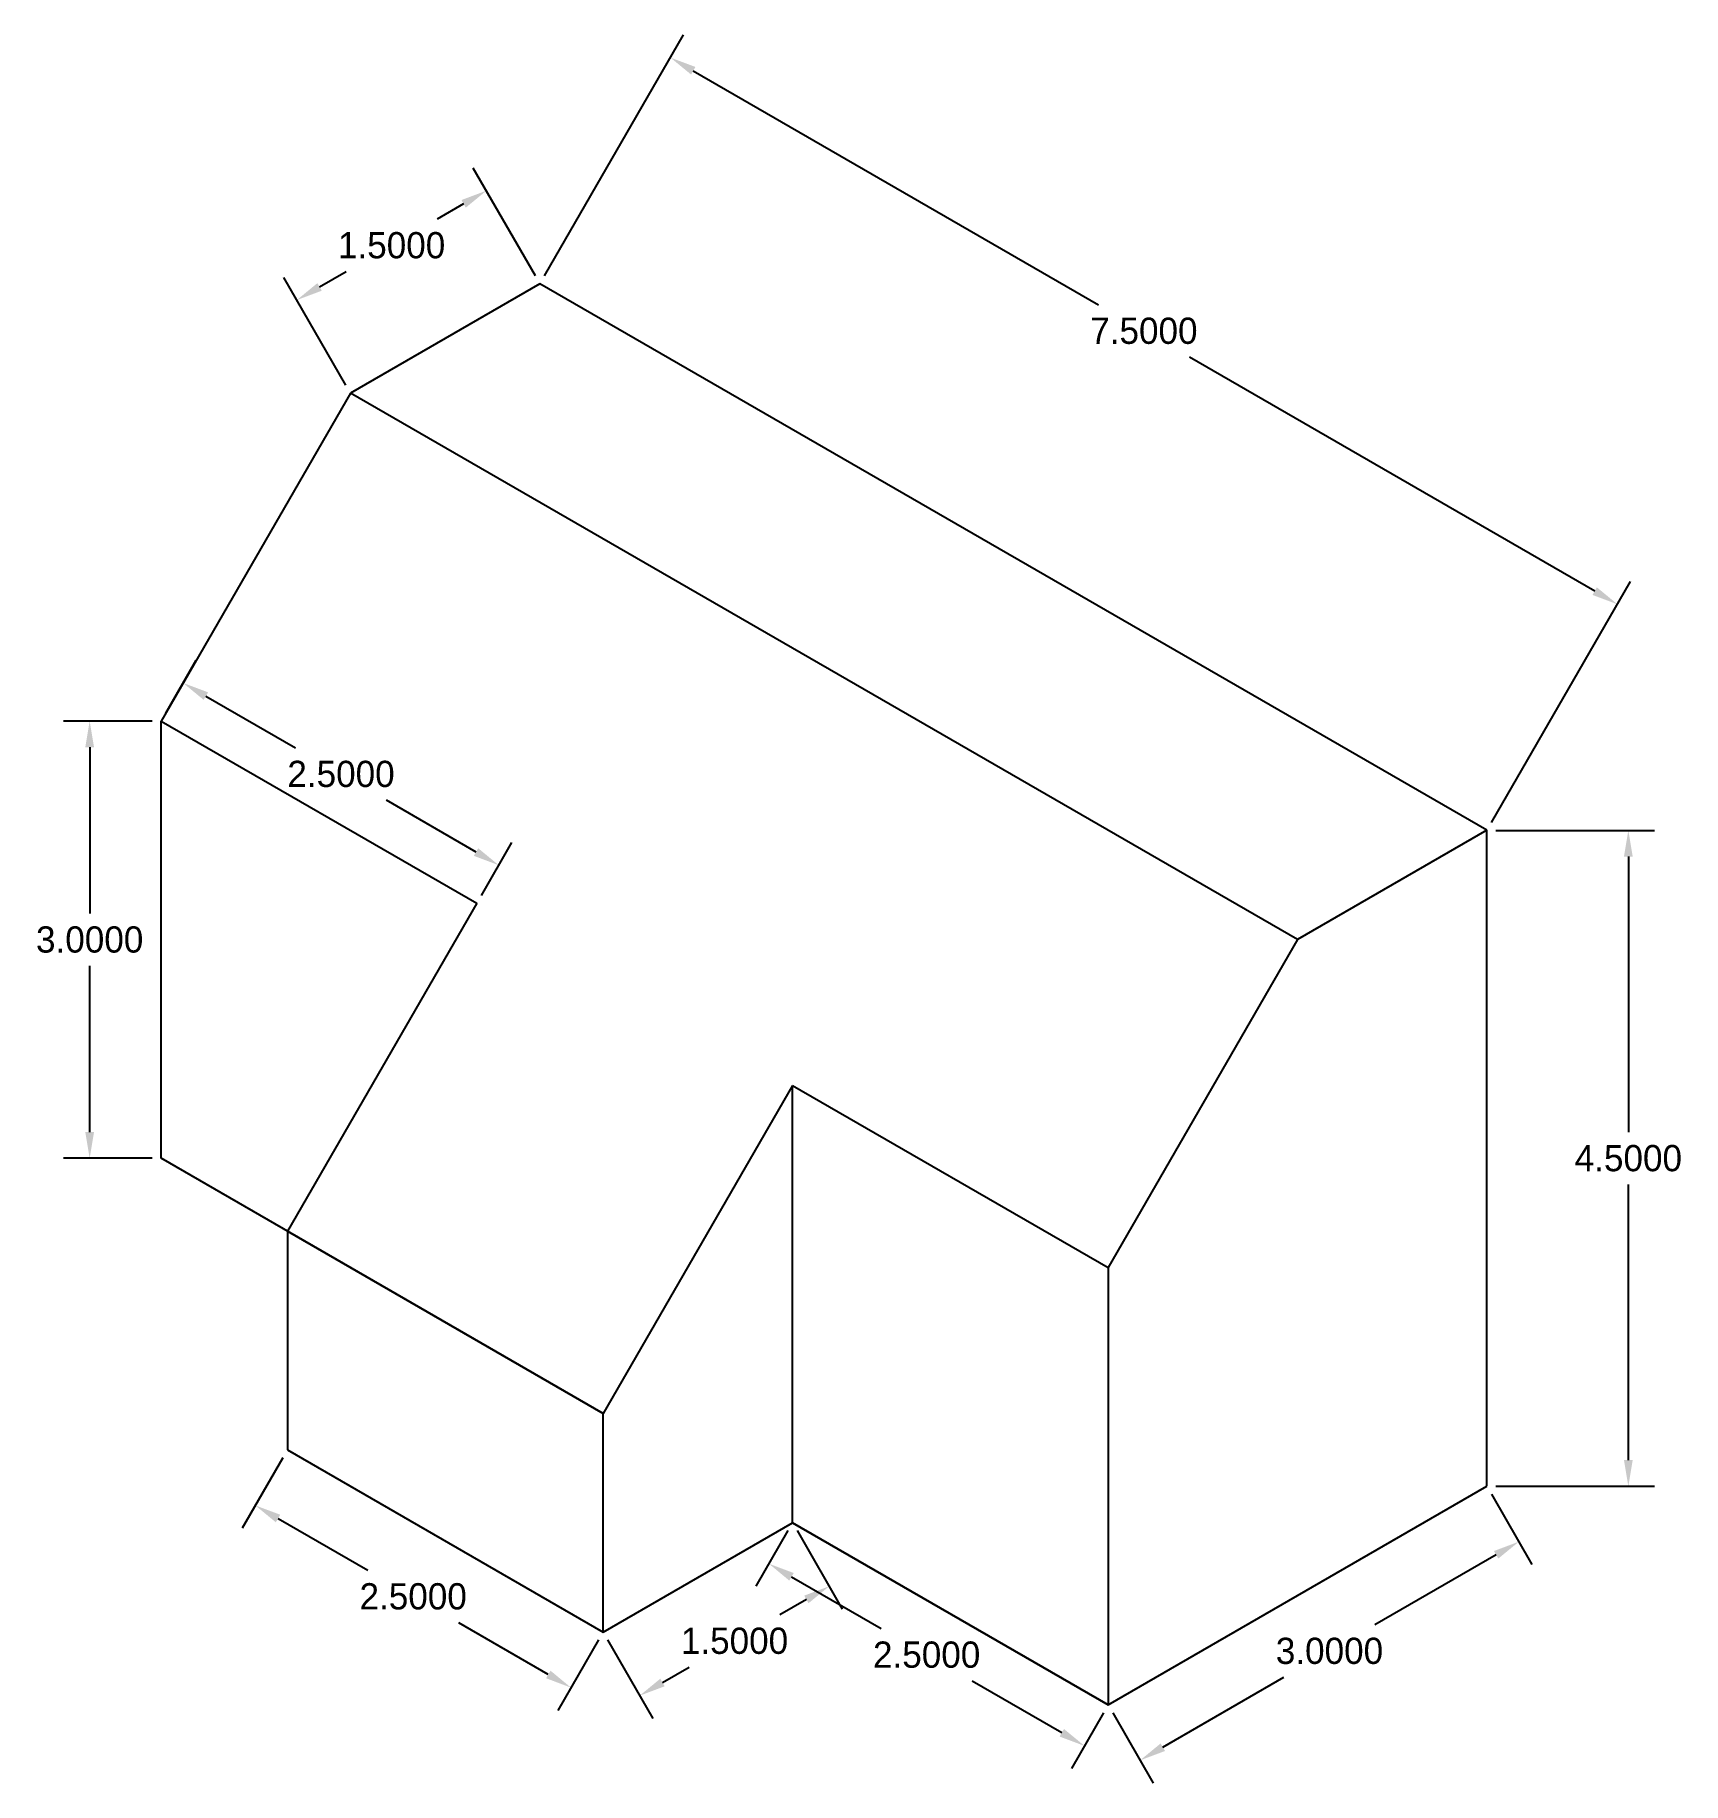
# Model space of a CAD drawing. Header units: inches. Extents: x 23 to 182, y 18 to 39.
# Drawn here: x 171.09 to 182.4, y 20.09 to 32.08 of the extents above; entities that cross this region are included whole.
import ezdxf

# ---------------------------------------------------------------- set-up
doc = ezdxf.new("R2010")
doc.units = ezdxf.units.IN
doc.header["$MEASUREMENT"] = 0
doc.dimstyles.get("Standard").update_dxf_attribs({"dimtxt": 0.18, "dimasz": 0.18, "dimexe": 0.18, "dimexo": 0.0625, "dimgap": 0.09, "dimtad": 0, "dimtih": 1, "dimtoh": 1, "dimdec": 4, "dimzin": 0, "dimdsep": 46, "dimtxsty": 'Standard', "dimcen": 0.09, "dimadec": 0, "dimazin": 0, "dimtfac": 1, "dimtdec": 4, "dimtofl": 0, "dimtmove": 0, "dimatfit": 3, "dimfxl": 1, "dimtolj": 1, "dimtzin": 0, "dimarcsym": 0})

msp = doc.modelspace()

# ---------------------------------------------------------------- blocks, each defined once
blk = doc.blocks.new('*D61')
at = {"color": 0, "lineweight": -2}
for p, q in [((174.589, 30.429), (175.543, 32.082)), ((175.609, 31.836), (178.389, 30.231)), ((181.792, 28.266), (179.012, 29.871)), ((181.084, 26.679), (182.038, 28.332))]:
    blk.add_line(p, q, dxfattribs=at)
at = {"color": 0}
for points in [[(175.624, 31.862), (175.594, 31.81), (175.453, 31.926)], [(181.807, 28.292), (181.777, 28.24), (181.948, 28.176)]]:
    blk.add_solid(points, dxfattribs=at)
at = {"layer": 'Defpoints', "color": 0}
for p in [(174.558, 30.375), (181.948, 28.176), (181.053, 26.625)]:
    blk.add_point(p, dxfattribs=at)
at = {"color": 0, "insert": (178.7, 30.051), "char_height": 0.18, "attachment_point": 5}
blk.add_mtext('\\A1;7.5000', dxfattribs=at)
blk = doc.blocks.new('*D62')
at = {"color": 0, "lineweight": -2}
for p, q in [((174.526, 30.429), (174.1, 31.168)), ((174.034, 30.923), (173.852, 30.818)), ((173.227, 29.679), (172.8, 30.418)), ((173.046, 30.353), (173.228, 30.458))]:
    blk.add_line(p, q, dxfattribs=at)
at = {"color": 0}
for points in [[(174.019, 30.949), (174.049, 30.897), (174.19, 31.013)], [(173.031, 30.379), (173.061, 30.327), (172.89, 30.263)]]:
    blk.add_solid(points, dxfattribs=at)
at = {"layer": 'Defpoints', "color": 0}
for p in [(174.19, 31.013), (174.558, 30.375), (173.259, 29.625)]:
    blk.add_point(p, dxfattribs=at)
at = {"color": 0, "insert": (173.54, 30.638), "char_height": 0.18, "attachment_point": 5}
blk.add_mtext('\\A1;1.5000', dxfattribs=at)
blk = doc.blocks.new('*D63')
at = {"color": 0, "lineweight": -2}
for p, q in [((181.115, 26.625), (182.203, 26.625)), ((182.023, 26.445), (182.023, 24.555)), ((182.023, 22.305), (182.023, 24.195)), ((181.115, 22.125), (182.203, 22.125))]:
    blk.add_line(p, q, dxfattribs=at)
at = {"color": 0}
for points in [[(181.993, 26.445), (182.053, 26.445), (182.023, 26.625)], [(181.993, 22.305), (182.053, 22.305), (182.023, 22.125)]]:
    blk.add_solid(points, dxfattribs=at)
at = {"layer": 'Defpoints', "color": 0}
for p in [(181.053, 26.625), (181.053, 22.125), (182.023, 22.125)]:
    blk.add_point(p, dxfattribs=at)
at = {"color": 0, "insert": (182.023, 24.375), "char_height": 0.18, "attachment_point": 5}
blk.add_mtext('\\A1;4.5000', dxfattribs=at)
blk = doc.blocks.new('*D64')
at = {"color": 0, "lineweight": -2}
for p, q in [((172.794, 22.321), (172.515, 21.838)), ((172.761, 21.904), (173.376, 21.549)), ((174.615, 20.834), (174, 21.189)), ((174.959, 21.071), (174.68, 20.588))]:
    blk.add_line(p, q, dxfattribs=at)
at = {"color": 0}
for points in [[(172.776, 21.93), (172.746, 21.878), (172.605, 21.994)], [(174.63, 20.86), (174.6, 20.808), (174.77, 20.744)]]:
    blk.add_solid(points, dxfattribs=at)
at = {"layer": 'Defpoints', "color": 0}
for p in [(172.826, 22.375), (174.991, 21.125), (174.77, 20.744)]:
    blk.add_point(p, dxfattribs=at)
at = {"color": 0, "insert": (173.688, 21.369), "char_height": 0.18, "attachment_point": 5}
blk.add_mtext('\\A1;2.5000', dxfattribs=at)
blk = doc.blocks.new('*D65')
at = {"color": 0, "lineweight": -2}
for p, q in [((176.258, 21.821), (176.038, 21.439)), ((176.283, 21.504), (176.898, 21.149)), ((178.137, 20.434), (177.522, 20.789)), ((178.423, 20.571), (178.203, 20.189))]:
    blk.add_line(p, q, dxfattribs=at)
at = {"color": 0}
for points in [[(176.298, 21.53), (176.268, 21.478), (176.128, 21.594)], [(178.152, 20.46), (178.122, 20.408), (178.293, 20.344)]]:
    blk.add_solid(points, dxfattribs=at)
at = {"layer": 'Defpoints', "color": 0}
for p in [(176.29, 21.875), (178.455, 20.625), (178.293, 20.344)]:
    blk.add_point(p, dxfattribs=at)
at = {"color": 0, "insert": (177.21, 20.969), "char_height": 0.18, "attachment_point": 5}
blk.add_mtext('\\A1;2.5000', dxfattribs=at)
blk = doc.blocks.new('*D66')
at = {"color": 0, "lineweight": -2}
for p, q in [((171.991, 27.429), (172.2, 27.792)), ((172.266, 27.546), (172.881, 27.191)), ((174.119, 26.476), (173.504, 26.831)), ((174.156, 26.179), (174.365, 26.542))]:
    blk.add_line(p, q, dxfattribs=at)
at = {"color": 0}
for points in [[(172.281, 27.572), (172.251, 27.52), (172.11, 27.636)], [(174.134, 26.502), (174.104, 26.45), (174.275, 26.386)]]:
    blk.add_solid(points, dxfattribs=at)
at = {"layer": 'Defpoints', "color": 0}
for p in [(171.96, 27.375), (174.275, 26.386), (174.125, 26.125)]:
    blk.add_point(p, dxfattribs=at)
at = {"color": 0, "insert": (173.193, 27.011), "char_height": 0.18, "attachment_point": 5}
blk.add_mtext('\\A1;2.5000', dxfattribs=at)
blk = doc.blocks.new('*D67')
at = {"color": 0, "lineweight": -2}
for p, q in [((171.897, 27.375), (171.289, 27.375)), ((171.469, 27.195), (171.469, 26.055)), ((171.469, 24.555), (171.469, 25.695)), ((171.897, 24.375), (171.289, 24.375))]:
    blk.add_line(p, q, dxfattribs=at)
at = {"color": 0}
for points in [[(171.439, 27.195), (171.499, 27.195), (171.469, 27.375)], [(171.439, 24.555), (171.499, 24.555), (171.469, 24.375)]]:
    blk.add_solid(points, dxfattribs=at)
at = {"layer": 'Defpoints', "color": 0}
for p in [(171.96, 27.375), (171.469, 24.375), (171.96, 24.375)]:
    blk.add_point(p, dxfattribs=at)
at = {"color": 0, "insert": (171.469, 25.875), "char_height": 0.18, "attachment_point": 5}
blk.add_mtext('\\A1;3.0000', dxfattribs=at)
blk = doc.blocks.new('*D68')
at = {"color": 0, "lineweight": -2}
for p, q in [((181.084, 22.071), (181.362, 21.589)), ((181.116, 21.655), (180.285, 21.175)), ((178.83, 20.335), (179.661, 20.815)), ((178.486, 20.571), (178.764, 20.089))]:
    blk.add_line(p, q, dxfattribs=at)
at = {"color": 0}
for points in [[(181.101, 21.681), (181.131, 21.629), (181.272, 21.745)], [(178.815, 20.361), (178.845, 20.309), (178.674, 20.245)]]:
    blk.add_solid(points, dxfattribs=at)
at = {"layer": 'Defpoints', "color": 0}
for p in [(181.053, 22.125), (181.272, 21.745), (178.455, 20.625)]:
    blk.add_point(p, dxfattribs=at)
at = {"color": 0, "insert": (179.973, 20.995), "char_height": 0.18, "attachment_point": 5}
blk.add_mtext('\\A1;3.0000', dxfattribs=at)
blk = doc.blocks.new('*D69')
at = {"color": 0, "lineweight": -2}
for p, q in [((176.321, 21.821), (176.631, 21.283)), ((176.385, 21.349), (176.204, 21.244)), ((175.022, 21.071), (175.332, 20.533)), ((175.398, 20.779), (175.58, 20.884))]:
    blk.add_line(p, q, dxfattribs=at)
at = {"color": 0}
for points in [[(176.37, 21.375), (176.4, 21.323), (176.541, 21.439)], [(175.383, 20.805), (175.413, 20.753), (175.242, 20.689)]]:
    blk.add_solid(points, dxfattribs=at)
at = {"layer": 'Defpoints', "color": 0}
for p in [(176.29, 21.875), (174.991, 21.125), (175.242, 20.689)]:
    blk.add_point(p, dxfattribs=at)
at = {"color": 0, "insert": (175.892, 21.064), "char_height": 0.18, "attachment_point": 5}
blk.add_mtext('\\A1;1.5000', dxfattribs=at)

# ---------------------------------------------------------------- dimensions: what is measured, and where the dimension line sits
for p1, p2, distance, picture, middle in [((174.5576, 30.37507), (181.05279, 26.62507), 1.79046, '*D61', (178.70043, 30.05065)), ((173.25856, 29.62507), (174.5576, 30.37507), 0.73617, '*D62', (173.54, 30.63761)), ((171.95953, 27.37507), (174.12459, 26.12507), 0.30134, '*D66', (173.19273, 27.01103)), ((171.95953, 27.37507), (171.95953, 24.37507), -0.49087, '*D67', (171.46865, 25.87507)), ((181.05279, 26.62507), (181.05279, 22.12507), 0.97042, '*D63', (182.02321, 24.37507)), ((172.82555, 22.37507), (174.99061, 21.12507), -0.44026, '*D64', (173.68795, 21.36879)), ((178.45472, 20.62507), (181.05279, 22.12507), -0.43871, '*D68', (179.97311, 20.99513)), ((176.28965, 21.87507), (174.99061, 21.12507), 0.50339, '*D69', (175.89183, 21.06412)), ((176.28965, 21.87507), (178.45472, 20.62507), -0.32407, '*D65', (177.21015, 20.96941))]:
    dim = msp.add_aligned_dim(p1=p1, p2=p2, distance=distance, dimstyle='Standard')
    dim.commit()
    dim.dimension.update_dxf_attribs({"geometry": picture, "text_midpoint": middle})

# ---------------------------------------------------------------- linework, layer by layer
for p, q in [((174.5576, 30.37507), (173.25856, 29.62507)), ((181.05279, 26.62507), (174.5576, 30.37507)), ((173.25856, 29.62507), (171.95953, 27.37507)), ((179.75375, 25.87507), (173.25856, 29.62507)), ((171.95953, 24.37507), (171.95953, 27.37507)), ((171.95953, 27.37507), (174.12459, 26.12507)), ((181.05279, 26.62507), (179.75375, 25.87507)), ((181.05279, 22.12507), (181.05279, 26.62507)), ((174.12459, 26.12507), (172.82555, 23.87507)), ((179.75375, 25.87507), (178.45472, 23.62507)), ((176.28965, 24.87507), (174.99061, 22.62507)), ((176.28965, 21.87507), (176.28965, 24.87507)), ((176.28965, 24.87507), (178.45472, 23.62507)), ((174.99061, 22.62507), (171.95953, 24.37507)), ((172.82555, 23.87507), (172.82555, 22.37507)), ((172.82555, 23.87507), (174.99061, 22.62507)), ((178.45472, 23.62507), (178.45472, 20.62507)), ((174.99061, 21.12507), (174.99061, 22.62507)), ((172.82555, 22.37507), (174.99061, 21.12507)), ((178.45472, 20.62507), (181.05279, 22.12507)), ((174.99061, 21.12507), (176.28965, 21.87507)), ((176.28965, 21.87507), (178.45472, 20.62507)), ((178.45472, 20.62507), (176.28965, 21.87507))]:
    msp.add_line(p, q)

msp.set_redraw_order([(e.dxf.handle, doc.entitydb.next_handle()) for e in msp.query("TEXT MTEXT ATTDEF DIMENSION ARC_DIMENSION")])  # texts and dimensions are drawn at this point

doc.saveas('drawing.dxf')
